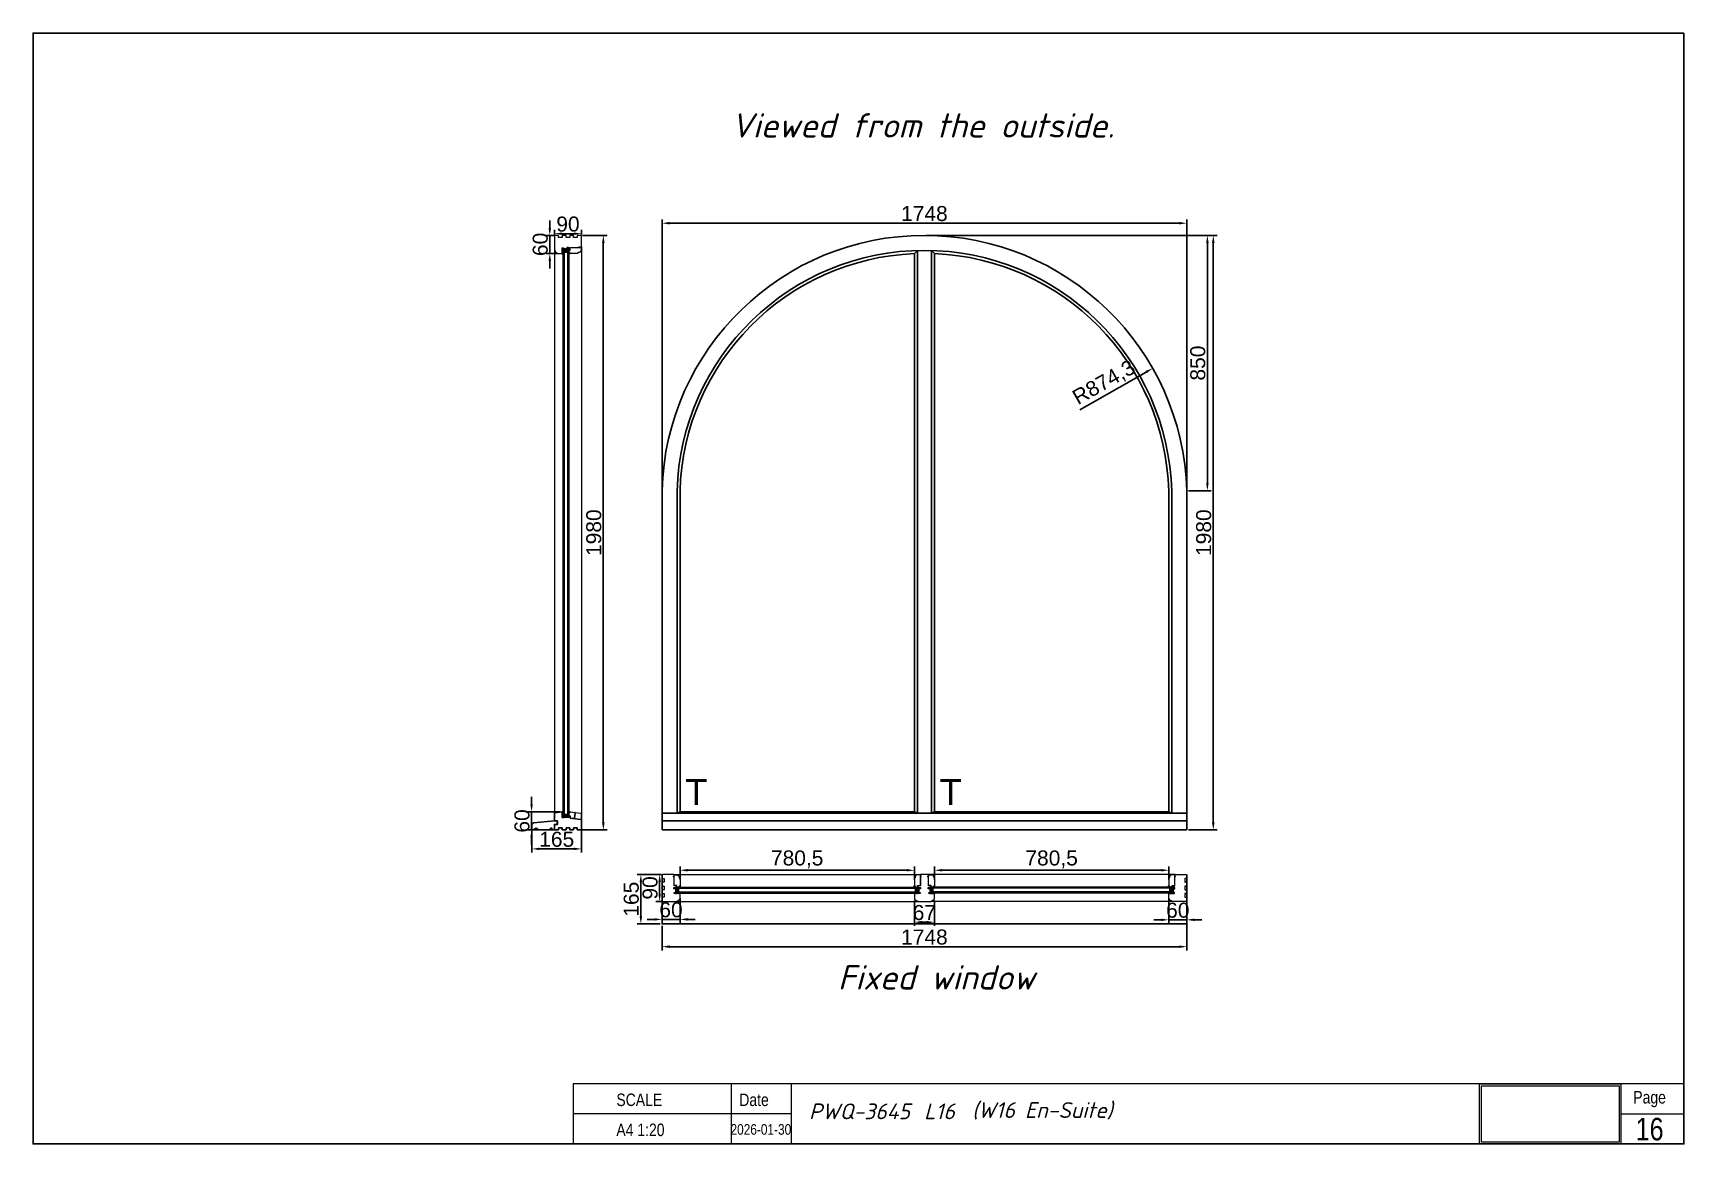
# Model space of a CAD drawing. Header units: millimetres. Extents: x 0 to 182016, y 11 to 3710.
# Drawn here: x 91733 to 97232, y 11 to 3710 of the extents above; entities that cross this region are included whole.
import ezdxf

# ---------------------------------------------------------------- set-up
doc = ezdxf.new("R2010")
doc.units = ezdxf.units.MM
doc.linetypes.add('ACAD_ISO03W100', pattern=[30, 12, -18])
doc.layers.add('Matmenys', color=10, linetype='Continuous', lineweight=20)
doc.layers.add('Stakta', color=7, linetype='Continuous', lineweight=25)
doc.layers.add('Stiklo paketas', color=7, linetype='Continuous')
doc.styles.add('ROMANS', font='stylu.ttf', dxfattribs={"oblique": 15})
doc.styles.get("Standard").update_dxf_attribs({"font": 'arial.ttf'})
doc.dimstyles.new('ISO-25', dxfattribs={"dimtxt": 2.5, "dimasz": 2.5, "dimexe": 1.25, "dimexo": 0.625, "dimtad": 1, "dimtxsty": 'Standard', "dimcen": 2.5, "dimadec": 0, "dimazin": 0, "dimtfac": 1, "dimtmove": 0, "dimatfit": 3, "dimfxl": 1, "dimarcsym": 0})
doc.dimstyles.new('Padidinti matmenys', dxfattribs={"dimscale": 10, "dimtxt": 5, "dimasz": 2.5, "dimexe": 1.25, "dimexo": 0.625, "dimtad": 1, "dimdec": 1, "dimtxsty": 'Standard', "dimcen": 2.5, "dimadec": 0, "dimazin": 0, "dimtfac": 1, "dimtdec": 1, "dimtmove": 0, "dimatfit": 3, "dimfxl": 1, "dimarcsym": 0})
picture_1 = doc.add_image_def('image1.jpeg', size_in_pixel=(1233, 506))
pattern_1 = [(135, (95411.8308, 395.8309), (-1.122532, -1.122532), []), (225, (95411.8308, 395.8309), (1.122532, -1.122532), [])]
pattern_2 = [(90, (76953.9064, -12505.5774), (1.374815, -4e-16), [0.79375, -1.5875]), (330, (76953.9064, -12505.5774), (-0.6874075, -1.190624716), [0.79375, -1.5875]), (30, (76953.9064, -12504.7836), (0.6874075, -1.190624716), [0.79375, -1.5875])]
pattern_3 = [(45, (76953.90636, -12505.5774), (0.5, -0.5), [])]

msp = doc.modelspace()

# ---------------------------------------------------------------- texts
at = {"lineweight": 0, "width": 0.8}
for s, p in [('SCALE', (93675.9320851, 137.2134153)), ('Date', (94085.3234621, 137.2134153)), ('Page', (97063.238792, 145.6096254)), ('A4 1:20', (93675.9320851, 37.2009752))]:
    msp.add_text(s, height=41.62239482, dxfattribs=at).set_placement(p)
at = {"color": 1, "lineweight": 0, "width": 0.8}
msp.add_text('16', height=74.92031068, dxfattribs=at).set_placement((97070.9817842, 22.9923243))
at = {"lineweight": 0, "char_height": 80.838163663, "attachment_point": 1, "style": 'ROMANS'}
for s, insert in [('{\\fISOCPEUR|b0|i0|c186|p34;Viewed from the outside.}', (94057.3328296, 3443.1762634)), ('{\\fISOCPEUR|b0|i0|c186|p34;Fixed window}', (94413.702759, 606.0964005))]:
    msp.add_mtext(s, dxfattribs=dict(at, insert=insert))
at = {"color": 0, "lineweight": 0, "char_height": 52.538446824, "attachment_point": 1, "style": 'ROMANS'}
for s, insert, width in [('{\\fISOCPEUR|b0|i0|c186|p34;\\C256;L16 }', (94700.9880585, 145.8257351), 130.666239348), ('{\\fISOCPEUR|b0|i0|c186|p34;\\C256;(W16 En-Suite) }', (94860.6598578, 150.0321815), 1707.405476263)]:
    msp.add_mtext(s, dxfattribs=dict(at, insert=insert, width=width))
at = {"layer": 'Matmenys', "color": 0}
for p in [(93905.1374052, 1139.4264934), (94752.6364604, 1139.4264934)]:
    msp.add_text('T', height=86.4, dxfattribs=at).set_placement(p)

# ---------------------------------------------------------------- blocks, each defined once
blk = doc.blocks.new('Užsakymo nr')
at = {"color": 0, "lineweight": 0, "insert": (5198.7, 20217.8), "char_height": 52.538, "width": 1187.405, "attachment_point": 1, "style": 'ROMANS'}
blk.add_mtext('{\\fISOCPEUR|b0|i0|c0|p34;\\C256;PWQ-3645}', dxfattribs=at)
blk = doc.blocks.new('Date')
at = {"lineweight": 0, "width": 0.8}
blk.add_text('2026-01-30', height=35.38, dxfattribs=at).set_placement((4937.1, 20113.7))
blk = doc.blocks.new('*D1300')
at = {"color": 0, "lineweight": -2, "transparency": 16777216}
for p, q in [((93454.1, 3061.6), (93454.1, 3086.6)), ((93471.8, 3036.6), (93441.6, 3036.6)), ((93454.1, 3036.6), (93454.1, 2976.6)), ((93480.3, 2976.6), (93441.6, 2976.6)), ((93454.1, 2951.6), (93454.1, 2926.6))]:
    blk.add_line(p, q, dxfattribs=at)
at = {"color": 0, "transparency": 16777216}
for points in [[(93450, 3061.6), (93458.3, 3061.6), (93454.1, 3036.6)], [(93450, 2951.6), (93458.3, 2951.6), (93454.1, 2976.6)]]:
    blk.add_solid(points, dxfattribs=at)
at = {"layer": 'Defpoints', "color": 0, "transparency": 16777216}
for p in [(93478.1, 3036.6), (93454.1, 2976.6), (93486.6, 2976.6)]:
    blk.add_point(p, dxfattribs=at)
at = {"color": 0, "lineweight": 5, "transparency": 16777216, "insert": (93422.4, 3006.6), "char_height": 50, "attachment_point": 5, "rotation": 90}
blk.add_mtext('60', dxfattribs=at)
blk = doc.blocks.new('*D1301')
at = {"color": 0, "lineweight": -2, "transparency": 16777216}
for p, q in [((93393.4, 1141.6), (93393.4, 1166.6)), ((93488.2, 1116.6), (93380.9, 1116.6)), ((93393.4, 1116.6), (93393.4, 1056.6)), ((93466.3, 1056.6), (93380.9, 1056.6)), ((93393.4, 1031.6), (93393.4, 1006.6))]:
    blk.add_line(p, q, dxfattribs=at)
at = {"color": 0, "transparency": 16777216}
for points in [[(93389.3, 1141.6), (93397.6, 1141.6), (93393.4, 1116.6)], [(93389.3, 1031.6), (93397.6, 1031.6), (93393.4, 1056.6)]]:
    blk.add_solid(points, dxfattribs=at)
at = {"layer": 'Defpoints', "color": 0, "transparency": 16777216}
for p in [(93494.5, 1116.6), (93393.4, 1056.6), (93472.6, 1056.6)]:
    blk.add_point(p, dxfattribs=at)
at = {"color": 0, "lineweight": 5, "transparency": 16777216, "insert": (93361.7, 1086.6), "char_height": 50, "attachment_point": 5, "rotation": 90}
blk.add_mtext('60', dxfattribs=at)
blk = doc.blocks.new('*D1965')
at = {"color": 0, "lineweight": -2, "transparency": 16777216}
for p, q in [((93538.2, 1112), (93536.4, 1097.1)), ((93539, 1114.4), (93537.3, 1114.6)), ((93536.5, 1094.5), (93534.8, 1094.7))]:
    blk.add_line(p, q, dxfattribs=at)
at = {"color": 0, "transparency": 16777216}
for points in [[(93537.8, 1112), (93538.6, 1111.9), (93538.5, 1114.4)], [(93536, 1097.1), (93536.8, 1097), (93536.1, 1094.6)]]:
    blk.add_solid(points, dxfattribs=at)
at = {"layer": 'Defpoints', "color": 0, "transparency": 16777216}
for p in [(93539.6, 1114.3), (93536.1, 1094.6), (93537.1, 1094.5)]:
    blk.add_point(p, dxfattribs=at)
at = {"color": 0, "transparency": 16777216, "insert": (93535.4, 1104.7), "char_height": 2.5, "attachment_point": 5, "rotation": 83}
blk.add_mtext('20', dxfattribs=at)
blk = doc.blocks.new('*D1302')
at = {"color": 0, "lineweight": -2, "transparency": 16777216}
for p, q in [((93887.9, 829.3), (93887.9, 746.3)), ((93827.9, 820.8), (93827.9, 746.3)), ((93802.9, 758.8), (93777.9, 758.8)), ((93827.9, 758.8), (93887.9, 758.8)), ((93912.9, 758.8), (93937.9, 758.8))]:
    blk.add_line(p, q, dxfattribs=at)
at = {"color": 0, "transparency": 16777216}
for points in [[(93802.9, 762.9), (93802.9, 754.6), (93827.9, 758.8)], [(93912.9, 762.9), (93912.9, 754.6), (93887.9, 758.8)]]:
    blk.add_solid(points, dxfattribs=at)
at = {"layer": 'Defpoints', "color": 0, "transparency": 16777216}
for p in [(93827.9, 827.1), (93887.9, 835.6), (93887.9, 758.8)]:
    blk.add_point(p, dxfattribs=at)
at = {"color": 0, "lineweight": 5, "transparency": 16777216, "insert": (93857.9, 790.5), "char_height": 50, "attachment_point": 5}
blk.add_mtext('60', dxfattribs=at)
blk = doc.blocks.new('*D1303')
at = {"color": 0, "lineweight": -2, "transparency": 16777216}
for p, q in [((94668.4, 821.3), (94668.4, 737)), ((94735.4, 821.3), (94735.4, 737)), ((94693.4, 749.5), (94710.4, 749.5))]:
    blk.add_line(p, q, dxfattribs=at)
at = {"color": 0, "transparency": 16777216}
for points in [[(94693.4, 753.7), (94693.4, 745.3), (94668.4, 749.5)], [(94710.4, 753.7), (94710.4, 745.3), (94735.4, 749.5)]]:
    blk.add_solid(points, dxfattribs=at)
at = {"layer": 'Defpoints', "color": 0, "transparency": 16777216}
for p in [(94668.4, 827.6), (94735.4, 827.6), (94735.4, 749.5)]:
    blk.add_point(p, dxfattribs=at)
at = {"color": 0, "lineweight": 5, "transparency": 16777216, "insert": (94701.9, 781.3), "char_height": 50, "attachment_point": 5}
blk.add_mtext('67', dxfattribs=at)
blk = doc.blocks.new('*D1304')
at = {"color": 0, "lineweight": -2, "transparency": 16777216}
for p, q in [((95515.9, 829.3), (95515.9, 744.8)), ((95575.9, 820.8), (95575.9, 744.8)), ((95490.9, 757.3), (95465.9, 757.3)), ((95575.9, 757.3), (95515.9, 757.3)), ((95600.9, 757.3), (95625.9, 757.3))]:
    blk.add_line(p, q, dxfattribs=at)
at = {"color": 0, "transparency": 16777216}
for points in [[(95490.9, 761.5), (95490.9, 753.2), (95515.9, 757.3)], [(95600.9, 761.5), (95600.9, 753.2), (95575.9, 757.3)]]:
    blk.add_solid(points, dxfattribs=at)
at = {"layer": 'Defpoints', "color": 0, "transparency": 16777216}
for p in [(95515.9, 835.6), (95575.9, 827.1), (95515.9, 757.3)]:
    blk.add_point(p, dxfattribs=at)
at = {"color": 0, "lineweight": 5, "transparency": 16777216, "insert": (95545.9, 789.1), "char_height": 50, "attachment_point": 5}
blk.add_mtext('60', dxfattribs=at)
blk = doc.blocks.new('*D1306')
at = {"color": 0, "lineweight": -2, "ltscale": 0.1, "transparency": 16777216}
for p, q in [((93562.8, 3036.6), (93644.9, 3036.6)), ((93632.4, 1081.6), (93632.4, 3011.6)), ((93562.8, 1056.6), (93644.9, 1056.6))]:
    blk.add_line(p, q, dxfattribs=at)
at = {"color": 0, "ltscale": 0.1, "transparency": 16777216}
for points in [[(93628.3, 3011.6), (93636.6, 3011.6), (93632.4, 3036.6)], [(93628.3, 1081.6), (93636.6, 1081.6), (93632.4, 1056.6)]]:
    blk.add_solid(points, dxfattribs=at)
at = {"layer": 'Defpoints', "color": 0, "ltscale": 0.1, "transparency": 16777216}
for p in [(93556.6, 3036.6), (93632.4, 3036.6), (93556.6, 1056.6)]:
    blk.add_point(p, dxfattribs=at)
at = {"color": 0, "ltscale": 0.1, "transparency": 16777216, "insert": (93600.7, 2046.6), "char_height": 50, "attachment_point": 5, "rotation": 90}
blk.add_mtext('1980', dxfattribs=at)
blk = doc.blocks.new('*D1968')
at = {"color": 0, "lineweight": -2, "ltscale": 0.1, "transparency": 16777216}
for p, q in [((93469.6, 3039.8), (93469.6, 3054.7)), ((93494.6, 3042.2), (93534.6, 3042.2)), ((93559.6, 3039.8), (93559.6, 3054.7))]:
    blk.add_line(p, q, dxfattribs=at)
at = {"color": 0, "ltscale": 0.1, "transparency": 16777216}
for points in [[(93494.6, 3046.4), (93494.6, 3038.1), (93469.6, 3042.2)], [(93534.6, 3046.4), (93534.6, 3038.1), (93559.6, 3042.2)]]:
    blk.add_solid(points, dxfattribs=at)
at = {"layer": 'Defpoints', "color": 0, "ltscale": 0.1, "transparency": 16777216}
for p in [(93469.6, 3033.6), (93559.6, 3042.2), (93559.6, 3033.6)]:
    blk.add_point(p, dxfattribs=at)
at = {"color": 0, "ltscale": 0.1, "transparency": 16777216, "insert": (93514.6, 3074), "char_height": 50, "attachment_point": 5}
blk.add_mtext('90', dxfattribs=at)
blk = doc.blocks.new('*D1307')
at = {"color": 0, "lineweight": -2, "ltscale": 0.1, "transparency": 16777216}
for p, q in [((95575.9, 817), (95575.9, 655.4)), ((93827.9, 737.3), (93827.9, 655.4)), ((93852.9, 667.9), (95550.9, 667.9))]:
    blk.add_line(p, q, dxfattribs=at)
at = {"color": 0, "ltscale": 0.1, "transparency": 16777216}
for points in [[(93852.9, 672.1), (93852.9, 663.8), (93827.9, 667.9)], [(95550.9, 672.1), (95550.9, 663.8), (95575.9, 667.9)]]:
    blk.add_solid(points, dxfattribs=at)
at = {"layer": 'Defpoints', "color": 0, "ltscale": 0.1, "transparency": 16777216}
for p in [(95575.9, 823.3), (93827.9, 743.5), (95575.9, 667.9)]:
    blk.add_point(p, dxfattribs=at)
at = {"color": 0, "ltscale": 0.1, "transparency": 16777216, "insert": (94701.9, 699.7), "char_height": 50, "attachment_point": 5}
blk.add_mtext('1748', dxfattribs=at)
blk = doc.blocks.new('*D1969')
at = {"color": 0, "lineweight": -2, "ltscale": 0.1, "transparency": 16777216}
for p, q in [((94735.4, 890), (94735.4, 934.9)), ((95515.9, 890), (95515.9, 934.9)), ((94760.4, 922.4), (95490.9, 922.4))]:
    blk.add_line(p, q, dxfattribs=at)
at = {"color": 0, "ltscale": 0.1, "transparency": 16777216}
for points in [[(94760.4, 926.6), (94760.4, 918.3), (94735.4, 922.4)], [(95490.9, 926.6), (95490.9, 918.3), (95515.9, 922.4)]]:
    blk.add_solid(points, dxfattribs=at)
at = {"layer": 'Defpoints', "color": 0, "ltscale": 0.1, "transparency": 16777216}
for p in [(94735.4, 883.8), (95515.9, 922.4), (95515.9, 883.8)]:
    blk.add_point(p, dxfattribs=at)
at = {"color": 0, "ltscale": 0.1, "transparency": 16777216, "insert": (95125.6, 958.7), "char_height": 50, "attachment_point": 5}
blk.add_mtext('780,5', dxfattribs=at)
blk = doc.blocks.new('*D1970')
at = {"color": 0, "lineweight": -2, "ltscale": 0.1, "transparency": 16777216}
for p, q in [((93887.9, 890), (93887.9, 934.9)), ((94668.4, 890), (94668.4, 934.9)), ((93912.9, 922.4), (94643.4, 922.4))]:
    blk.add_line(p, q, dxfattribs=at)
at = {"color": 0, "ltscale": 0.1, "transparency": 16777216}
for points in [[(93912.9, 926.6), (93912.9, 918.3), (93887.9, 922.4)], [(94643.4, 926.6), (94643.4, 918.3), (94668.4, 922.4)]]:
    blk.add_solid(points, dxfattribs=at)
at = {"layer": 'Defpoints', "color": 0, "ltscale": 0.1, "transparency": 16777216}
for p in [(93887.9, 883.8), (94668.4, 922.4), (94668.4, 883.8)]:
    blk.add_point(p, dxfattribs=at)
at = {"color": 0, "ltscale": 0.1, "transparency": 16777216, "insert": (94278.1, 958.7), "char_height": 50, "attachment_point": 5}
blk.add_mtext('780,5', dxfattribs=at)
blk = doc.blocks.new('*D1308')
at = {"color": 0, "lineweight": -2, "ltscale": 0.1, "transparency": 16777216}
for p, q in [((93394.6, 1061.4), (93394.6, 981)), ((93559.6, 1061.4), (93559.6, 981)), ((93419.6, 993.5), (93534.6, 993.5))]:
    blk.add_line(p, q, dxfattribs=at)
at = {"color": 0, "ltscale": 0.1, "transparency": 16777216}
for points in [[(93419.6, 997.7), (93419.6, 989.4), (93394.6, 993.5)], [(93534.6, 997.7), (93534.6, 989.4), (93559.6, 993.5)]]:
    blk.add_solid(points, dxfattribs=at)
at = {"layer": 'Defpoints', "color": 0, "ltscale": 0.1, "transparency": 16777216}
for p in [(93394.6, 1067.6), (93559.6, 1067.6), (93559.6, 993.5)]:
    blk.add_point(p, dxfattribs=at)
at = {"color": 0, "ltscale": 0.1, "transparency": 16777216, "insert": (93477.1, 1025.3), "char_height": 50, "attachment_point": 5}
blk.add_mtext('165', dxfattribs=at)
blk = doc.blocks.new('*D1971')
at = {"color": 0, "lineweight": -2, "ltscale": 0.1, "transparency": 16777216}
for p, q in [((94708.1, 3036.6), (95657, 3036.6)), ((95644.5, 3011.6), (95644.5, 2211.2)), ((95582.1, 2186.2), (95657, 2186.2))]:
    blk.add_line(p, q, dxfattribs=at)
at = {"color": 0, "ltscale": 0.1, "transparency": 16777216}
for points in [[(95640.3, 3011.6), (95648.7, 3011.6), (95644.5, 3036.6)], [(95640.3, 2211.2), (95648.7, 2211.2), (95644.5, 2186.2)]]:
    blk.add_solid(points, dxfattribs=at)
at = {"layer": 'Defpoints', "color": 0, "ltscale": 0.1, "transparency": 16777216}
for p in [(94701.9, 3036.6), (95575.9, 2186.2), (95644.5, 2186.2)]:
    blk.add_point(p, dxfattribs=at)
at = {"color": 0, "ltscale": 0.1, "transparency": 16777216, "insert": (95612.7, 2611.4), "char_height": 50, "attachment_point": 5, "rotation": 90}
blk.add_mtext('850', dxfattribs=at)
blk = doc.blocks.new('*D1972')
at = {"color": 0, "lineweight": -2, "ltscale": 0.1, "transparency": 16777216}
for p, q in [((93827.9, 2192.4), (93827.9, 3089.6)), ((95575.9, 2192.4), (95575.9, 3089.6)), ((93852.9, 3077.1), (95550.9, 3077.1))]:
    blk.add_line(p, q, dxfattribs=at)
at = {"color": 0, "ltscale": 0.1, "transparency": 16777216}
for points in [[(93852.9, 3081.3), (93852.9, 3072.9), (93827.9, 3077.1)], [(95550.9, 3081.3), (95550.9, 3072.9), (95575.9, 3077.1)]]:
    blk.add_solid(points, dxfattribs=at)
at = {"layer": 'Defpoints', "color": 0, "ltscale": 0.1, "transparency": 16777216}
for p in [(95575.9, 3077.1), (93827.9, 2186.2), (95575.9, 2186.2)]:
    blk.add_point(p, dxfattribs=at)
at = {"color": 0, "ltscale": 0.1, "transparency": 16777216, "insert": (94701.9, 3108.9), "char_height": 50, "attachment_point": 5}
blk.add_mtext('1748', dxfattribs=at)
blk = doc.blocks.new('*D1973')
at = {"color": 0, "lineweight": -2, "ltscale": 0.1, "transparency": 16777216}
for p, q in [((94708.1, 3036.6), (95676.7, 3036.6)), ((95664.2, 1081.6), (95664.2, 3011.6)), ((95582.1, 1056.6), (95676.7, 1056.6))]:
    blk.add_line(p, q, dxfattribs=at)
at = {"color": 0, "ltscale": 0.1, "transparency": 16777216}
for points in [[(95660, 3011.6), (95668.4, 3011.6), (95664.2, 3036.6)], [(95660, 1081.6), (95668.4, 1081.6), (95664.2, 1056.6)]]:
    blk.add_solid(points, dxfattribs=at)
at = {"layer": 'Defpoints', "color": 0, "ltscale": 0.1, "transparency": 16777216}
for p in [(94701.9, 3036.6), (95664.2, 3036.6), (95575.9, 1056.6)]:
    blk.add_point(p, dxfattribs=at)
at = {"color": 0, "ltscale": 0.1, "transparency": 16777216, "insert": (95632.4, 2046.6), "char_height": 50, "attachment_point": 5, "rotation": 90}
blk.add_mtext('1980', dxfattribs=at)
blk = doc.blocks.new('*D1974')
at = {"color": 0, "lineweight": -2, "ltscale": 0.1, "transparency": 16777216}
blk.add_line((95219.5, 2456.1), (95440.5, 2581.5), dxfattribs=at)
at = {"color": 0, "ltscale": 0.1, "transparency": 16777216}
blk.add_solid([(95438.4, 2585.2), (95442.6, 2577.9), (95462.2, 2593.9)], dxfattribs=at)
at = {"layer": 'Defpoints', "color": 0, "ltscale": 0.1, "transparency": 16777216}
for p in [(95462.2, 2593.9), (94701.9, 2162.2)]:
    blk.add_point(p, dxfattribs=at)
at = {"color": 0, "ltscale": 0.1, "transparency": 16777216, "insert": (95301.2, 2544.2), "char_height": 50, "attachment_point": 5, "rotation": 29.5825}
blk.add_mtext('R874,3', dxfattribs=at)
blk = doc.blocks.new('*D1976')
at = {"color": 0, "lineweight": -2, "ltscale": 0.1, "transparency": 16777216}
for p, q in [((93824.6, 908.5), (93807.5, 908.5)), ((93820, 843.5), (93820, 883.5)), ((93824.6, 818.5), (93807.5, 818.5))]:
    blk.add_line(p, q, dxfattribs=at)
at = {"color": 0, "ltscale": 0.1, "transparency": 16777216}
for points in [[(93815.9, 883.5), (93824.2, 883.5), (93820, 908.5)], [(93815.9, 843.5), (93824.2, 843.5), (93820, 818.5)]]:
    blk.add_solid(points, dxfattribs=at)
at = {"layer": 'Defpoints', "color": 0, "ltscale": 0.1, "transparency": 16777216}
for p in [(93820, 908.5), (93830.9, 908.5), (93830.9, 818.5)]:
    blk.add_point(p, dxfattribs=at)
at = {"color": 0, "ltscale": 0.1, "transparency": 16777216, "insert": (93788.3, 863.5), "char_height": 50, "attachment_point": 5, "rotation": 90}
blk.add_mtext('90', dxfattribs=at)
blk = doc.blocks.new('*D1309')
at = {"color": 0, "lineweight": -2, "ltscale": 0.1, "transparency": 16777216}
for p, q in [((93824.6, 908.5), (93745, 908.5)), ((93757.5, 883.5), (93757.5, 768.5)), ((93821.6, 743.5), (93745, 743.5))]:
    blk.add_line(p, q, dxfattribs=at)
at = {"color": 0, "ltscale": 0.1, "transparency": 16777216}
for points in [[(93753.3, 883.5), (93761.6, 883.5), (93757.5, 908.5)], [(93753.3, 768.5), (93761.6, 768.5), (93757.5, 743.5)]]:
    blk.add_solid(points, dxfattribs=at)
at = {"layer": 'Defpoints', "color": 0, "ltscale": 0.1, "transparency": 16777216}
for p in [(93830.9, 908.5), (93757.5, 743.5), (93827.9, 743.5)]:
    blk.add_point(p, dxfattribs=at)
at = {"color": 0, "ltscale": 0.1, "transparency": 16777216, "insert": (93725.7, 826), "char_height": 50, "attachment_point": 5, "rotation": 90}
blk.add_mtext('165', dxfattribs=at)

# ---------------------------------------------------------------- dimensions: what is measured, and where the dimension line sits
at = {"color": 1, "ltscale": 0.1}
for base, p1, p2, picture, middle in [((95575.8802994, 3077.0900033), (93827.8821887, 2186.1935196), (95575.8802994, 2186.1935196), '*D1972', (94701.8812441, 3108.8686527)), ((93559.5658234, 3042.2492113), (93469.5658234, 3033.572956), (93559.5658234, 3033.572956), '*D1968', (93514.5658234, 3074.0278607)), ((93559.5658234, 993.5396569), (93394.5658168, 1067.6367501), (93559.5658234, 1067.6367501), '*D1308', (93477.0658201, 1025.3183063))]:
    dim = msp.add_linear_dim(base=base, p1=p1, p2=p2, dimstyle='Padidinti matmenys', dxfattribs=at)
    dim.commit()
    dim.dimension.update_dxf_attribs({"geometry": picture, "text_midpoint": middle})
at = {"color": 1, "lineweight": 5}
for base, p1, p2, angle, picture, middle in [((93454.1412098, 2976.5729556), (93478.0745883, 3036.5729556), (93486.5745883, 2976.5729556), 90, '*D1300', (93454.1412098, 3006.5729556)), ((93393.4480248, 1056.572956), (93494.4697897, 1116.5729563), (93472.5658234, 1056.572956), 90, '*D1301', (93393.4480248, 1086.5729562)), ((93887.8821891, 758.7547967), (93827.8821891, 827.0545069), (93887.8821891, 835.5545069), 180, '*D1302', (93857.8821891, 758.7547967)), ((94735.3812443, 749.5074816), (94668.3812443, 827.5545069), (94735.3812443, 827.5545069), 180, '*D1303', (94701.8812443, 749.5074816))]:
    dim = msp.add_linear_dim(base=base, p1=p1, p2=p2, angle=angle, dimstyle='Padidinti matmenys', dxfattribs=at)
    dim.commit()
    dim.dimension.update_dxf_attribs({"geometry": picture, "text_midpoint": middle, "dimtype": 160})
at = {"color": 1, "ltscale": 0.1}
for base, p1, p2, picture, middle in [((93632.430613, 3036.572956), (93556.5658234, 1056.572956), (93556.5658234, 3036.572956), '*D1306', (93600.6519636, 2046.572956)), ((95664.2132933, 3036.572956), (95575.8802994, 1056.572956), (94701.8812441, 3036.572956), '*D1973', (95632.434644, 2046.572956)), ((93757.4816664, 743.545742), (93830.8821887, 908.545742), (93827.8821891, 743.545742), '*D1309', (93725.703017, 826.045742)), ((93820.0366087, 908.545742), (93830.8821887, 818.545742), (93830.8821887, 908.545742), '*D1976', (93788.2579593, 863.545742))]:
    dim = msp.add_linear_dim(base=base, p1=p1, p2=p2, angle=90, dimstyle='Padidinti matmenys', dxfattribs=at)
    dim.commit()
    dim.dimension.update_dxf_attribs({"geometry": picture, "text_midpoint": middle})
dim = msp.add_linear_dim(base=(95644.5016971, 2186.1935196), p1=(94701.8812441, 3036.572956), p2=(95575.8802994, 2186.1935196), angle=90, dimstyle='Padidinti matmenys', override={"dimdec": 0}, dxfattribs=at)
dim.commit()
dim.dimension.update_dxf_attribs({"geometry": '*D1971', "text_midpoint": (95612.7230477, 2611.3832378)})
dim = msp.add_radius_dim(center=(94701.8812441, 2162.2458786), mpoint=(95462.2361608, 2593.8802596), dimstyle='Padidinti matmenys', dxfattribs=at)
dim.commit()
dim.dimension.update_dxf_attribs({"geometry": '*D1974', "text_midpoint": (95319.1464949, 2512.6518517), "dimtype": 164})
at = {"color": 5}
dim = msp.add_aligned_dim(p1=(93539.5836629, 1114.3121095), p2=(93537.1461225, 1094.4599361), distance=-1.0845118, dimstyle='ISO-25', dxfattribs=at)
dim.commit()
dim.dimension.update_dxf_attribs({"geometry": '*D1965', "text_midpoint": (93535.4012052, 1104.7499179)})
at = {"color": 1, "ltscale": 0.1}
for base, p1, p2, picture, middle in [((94668.3812442, 922.4417481), (93887.8836811, 883.7660722), (94668.3812442, 883.7660722), '*D1970', (94278.1324627, 958.7394971)), ((95515.8788074, 922.4417481), (94735.3812443, 883.7660722), (95515.8788074, 883.7660722), '*D1969', (95125.6300258, 958.7394971)), ((95575.8802998, 667.934333), (93827.8821891, 743.545742), (95575.8802998, 823.2642901), '*D1307', (94701.8812444, 699.7129824))]:
    dim = msp.add_linear_dim(base=base, p1=p1, p2=p2, dimstyle='Padidinti matmenys', override={"dimdec": 2}, dxfattribs=at)
    dim.commit()
    dim.dimension.update_dxf_attribs({"geometry": picture, "text_midpoint": middle})
at = {"color": 1, "lineweight": 5}
dim = msp.add_linear_dim(base=(95515.8802994, 757.3330916), p1=(95575.8802994, 827.0545069), p2=(95515.8802994, 835.5545069), dimstyle='Padidinti matmenys', dxfattribs=at)
dim.commit()
dim.dimension.update_dxf_attribs({"geometry": '*D1304', "text_midpoint": (95545.8802994, 757.3330916), "dimtype": 160})

# ---------------------------------------------------------------- hatches: boundary and pattern name
at = {"lineweight": 5}
h = msp.add_hatch(dxfattribs=at)
h.set_pattern_fill('ANSI37', color=256, scale=0.5, angle=180, style=0)
h.set_pattern_definition([(225, (93963.2921, 2921.1752), (1.122532, -1.122532), []), (315, (93963.2921, 2921.1752), (1.122532, 1.122532), [])])
h.paths.add_polyline_path([(93497.5455674, 2979.5729556), (93497.5455674, 2988.5729556), (93495.5455674, 2988.5729556), (93495.5455674, 2979.5729556)])
h = msp.add_hatch(dxfattribs=at)
h.set_pattern_fill('HEX', color=256, scale=0.25, angle=180, style=0)
h.set_pattern_definition([(180, (106864.7004, -15536.7492), (2e-16, 1.374815), [0.79375, -1.5875]), (60, (106864.7004, -15536.7492), (1.190624716, -0.6874075), [0.79375, -1.5875]), (120, (106863.9067, -15536.7492), (1.190624716, 0.6874075), [0.79375, -1.5875])])
h.paths.add_polyline_path([(93501.5455674, 2988.5729556), (93501.5455674, 2983.5729556), (93503.5455674, 2985.5729556), (93511.5455674, 2985.5729556), (93513.5455674, 2983.5729556), (93513.5455674, 2988.5729556)])
h = msp.add_hatch(dxfattribs=at)
h.set_pattern_fill('JIS_WOOD', color=256, angle=180, style=0)
h.set_pattern_definition([(135, (106864.70044, -15536.7492), (0.5, 0.5), [])])
h.paths.add_polyline_path([(93511.5455674, 2985.5729556), (93503.5455674, 2985.5729556), (93501.5455674, 2983.5729556), (93501.5455674, 2980.5729556), (93513.5455674, 2980.5729556), (93513.5455674, 2983.5729556)])
h.paths.add_polyline_path([(93503.959781, 2984.5729556), (93511.1313538, 2984.5729556), (93512.5455674, 2983.1587421), (93512.5455674, 2981.5729556), (93502.5455674, 2981.5729556), (93502.5455674, 2983.1587421)], flags=16)
h = msp.add_hatch(dxfattribs=at)
h.set_pattern_fill('ANSI37', color=256, scale=0.5, angle=180, style=0)
h.set_pattern_definition([(225, (93963.2921, 1097.5723), (1.122532, -1.122532), []), (315, (93963.2921, 1097.5723), (1.122532, 1.122532), [])])
h.paths.add_polyline_path([(93497.5455674, 1110.5722592), (93497.5455674, 1101.5722592), (93495.5455674, 1101.5722592), (93495.5455674, 1110.5722592)])
h = msp.add_hatch(dxfattribs=at)
h.set_pattern_fill('JIS_WOOD', color=256, angle=180, style=0)
h.set_pattern_definition([(135, (106864.70044, -17360.35214), (0.5, 0.5), [])])
h.paths.add_polyline_path([(93511.5455674, 1104.5722592), (93503.5455674, 1104.5722592), (93501.5455674, 1106.5722592), (93501.5455674, 1109.5722592), (93513.5455674, 1109.5722592), (93513.5455674, 1106.5722592)])
h.paths.add_polyline_path([(93503.959781, 1105.5722592), (93511.1313538, 1105.5722592), (93512.5455674, 1106.9864727), (93512.5455674, 1108.5722592), (93502.5455674, 1108.5722592), (93502.5455674, 1106.9864727)], flags=16)
h = msp.add_hatch(dxfattribs=at)
h.set_pattern_fill('HEX', color=256, scale=0.25, angle=180, style=0)
h.set_pattern_definition([(180, (106864.7004, -17360.3521), (2e-16, 1.374815), [0.79375, -1.5875]), (60, (106864.7004, -17360.3521), (1.190624716, -0.6874075), [0.79375, -1.5875]), (120, (106863.9067, -17360.3521), (1.190624716, 0.6874075), [0.79375, -1.5875])])
h.paths.add_polyline_path([(93501.5455674, 1101.5722592), (93501.5455674, 1106.5722592), (93503.5455674, 1104.5722592), (93511.5455674, 1104.5722592), (93513.5455674, 1106.5722592), (93513.5455674, 1101.5722592)])
h = msp.add_hatch(dxfattribs=at)
h.set_pattern_fill('HEX', color=256, scale=0.25, angle=90, style=0)
h.set_pattern_definition([(90, (76566.3814, -12505.5774), (1.374815, -4e-16), [0.79375, -1.5875]), (330, (76566.3814, -12505.5774), (-0.6874075, -1.190624716), [0.79375, -1.5875]), (30, (76566.3814, -12504.7836), (0.6874075, -1.190624716), [0.79375, -1.5875])])
h.paths.add_polyline_path([(93875.8821891, 850.525486), (93880.8821891, 850.525486), (93878.8821891, 852.525486), (93878.8821891, 860.525486), (93880.8821891, 862.525486), (93875.8821891, 862.525486)])
h = msp.add_hatch(dxfattribs=at)
h.set_pattern_fill('ANSI37', color=256, scale=0.5, angle=90, style=0)
h.set_pattern_definition([(135, (95024.3058, 395.8309), (-1.122532, -1.122532), []), (225, (95024.3058, 395.8309), (1.122532, -1.122532), [])])
h.paths.add_polyline_path([(93884.8821891, 846.525486), (93875.8821891, 846.525486), (93875.8821891, 844.525486), (93884.8821891, 844.525486)])
h = msp.add_hatch(dxfattribs=at)
h.set_pattern_fill('JIS_WOOD', color=256, angle=90, style=0)
h.set_pattern_definition([(45, (76566.38136, -12505.5774), (0.5, -0.5), [])])
h.paths.add_polyline_path([(93878.8821891, 860.525486), (93878.8821891, 852.525486), (93880.8821891, 850.525486), (93883.8821891, 850.525486), (93883.8821891, 862.525486), (93880.8821891, 862.525486)])
h.paths.add_polyline_path([(93879.8821891, 852.9396996), (93879.8821891, 860.1112725), (93881.2964027, 861.525486), (93882.8821891, 861.525486), (93882.8821891, 851.525486), (93881.2964027, 851.525486)], flags=16)
h = msp.add_hatch(dxfattribs=at)
h.set_pattern_fill('ANSI37', color=256, scale=0.5, angle=90, style=0)
h.set_pattern_definition(pattern_1)
h.paths.add_polyline_path([(94671.3827363, 846.525486), (94680.3827363, 846.525486), (94680.3827363, 844.525486), (94671.3827363, 844.525486)])
h = msp.add_hatch(dxfattribs=at)
h.set_pattern_fill('JIS_WOOD', color=256, angle=90, style=0)
h.set_pattern_definition(pattern_3)
h.paths.add_polyline_path([(94677.3827363, 860.525486), (94677.3827363, 852.525486), (94675.3827363, 850.525486), (94672.3827363, 850.525486), (94672.3827363, 862.525486), (94675.3827363, 862.525486)])
h.paths.add_polyline_path([(94676.3827363, 852.9396996), (94676.3827363, 860.1112725), (94674.9685227, 861.525486), (94673.3827363, 861.525486), (94673.3827363, 851.525486), (94674.9685227, 851.525486)], flags=16)
h = msp.add_hatch(dxfattribs=at)
h.set_pattern_fill('HEX', color=256, scale=0.25, angle=90, style=0)
h.set_pattern_definition(pattern_2)
h.paths.add_polyline_path([(94680.3827363, 850.525486), (94675.3827363, 850.525486), (94677.3827363, 852.525486), (94677.3827363, 860.525486), (94675.3827363, 862.525486), (94680.3827363, 862.525486)])
h = msp.add_hatch(dxfattribs=at)
h.set_pattern_fill('HEX', color=256, scale=0.25, angle=90, style=0)
h.set_pattern_definition(pattern_2)
h.paths.add_polyline_path([(94723.3797522, 850.525486), (94728.3797522, 850.525486), (94726.3797522, 852.525486), (94726.3797522, 860.525486), (94728.3797522, 862.525486), (94723.3797522, 862.525486)])
h = msp.add_hatch(dxfattribs=at)
h.set_pattern_fill('ANSI37', color=256, scale=0.5, angle=90, style=0)
h.set_pattern_definition(pattern_1)
h.paths.add_polyline_path([(94732.3797522, 846.525486), (94723.3797522, 846.525486), (94723.3797522, 844.525486), (94732.3797522, 844.525486)])
h = msp.add_hatch(dxfattribs=at)
h.set_pattern_fill('JIS_WOOD', color=256, angle=90, style=0)
h.set_pattern_definition(pattern_3)
h.paths.add_polyline_path([(94726.3797522, 860.525486), (94726.3797522, 852.525486), (94728.3797522, 850.525486), (94731.3797522, 850.525486), (94731.3797522, 862.525486), (94728.3797522, 862.525486)])
h.paths.add_polyline_path([(94727.3797522, 852.9396996), (94727.3797522, 860.1112725), (94728.7939658, 861.525486), (94730.3797522, 861.525486), (94730.3797522, 851.525486), (94728.7939658, 851.525486)], flags=16)
h = msp.add_hatch(dxfattribs=at)
h.set_pattern_fill('ANSI37', color=256, scale=0.5, angle=90, style=0)
h.set_pattern_definition([(135, (95799.3558, 395.8309), (-1.122532, -1.122532), []), (225, (95799.3558, 395.8309), (1.122532, -1.122532), [])])
h.paths.add_polyline_path([(95518.8802994, 846.525486), (95527.8802994, 846.525486), (95527.8802994, 844.525486), (95518.8802994, 844.525486)])
h = msp.add_hatch(dxfattribs=at)
h.set_pattern_fill('JIS_WOOD', color=256, angle=90, style=0)
h.set_pattern_definition([(45, (77341.43136, -12505.5774), (0.5, -0.5), [])])
h.paths.add_polyline_path([(95524.8802994, 860.525486), (95524.8802994, 852.525486), (95522.8802994, 850.525486), (95519.8802994, 850.525486), (95519.8802994, 862.525486), (95522.8802994, 862.525486)])
h.paths.add_polyline_path([(95523.8802994, 852.9396996), (95523.8802994, 860.1112725), (95522.4660859, 861.525486), (95520.8802994, 861.525486), (95520.8802994, 851.525486), (95522.4660859, 851.525486)], flags=16)
h = msp.add_hatch(dxfattribs=at)
h.set_pattern_fill('HEX', color=256, scale=0.25, angle=90, style=0)
h.set_pattern_definition([(90, (77341.4314, -12505.5774), (1.374815, -4e-16), [0.79375, -1.5875]), (330, (77341.4314, -12505.5774), (-0.6874075, -1.190624716), [0.79375, -1.5875]), (30, (77341.4314, -12504.7836), (0.6874075, -1.190624716), [0.79375, -1.5875])])
h.paths.add_polyline_path([(95527.8802994, 850.525486), (95522.8802994, 850.525486), (95524.8802994, 852.525486), (95524.8802994, 860.525486), (95522.8802994, 862.525486), (95527.8802994, 862.525486)])

# ---------------------------------------------------------------- linework, layer by layer
for p, q in [((93469.5658234, 2987.5729556), (93469.5658234, 1112.6379183)), ((93494.4687953, 2976.5744477), (93497.5883353, 2974.1966666)), ((93494.4697897, 2976.5729556), (93497.5883351, 2974.1959327)), ((93495.5455674, 2979.5729556), (93497.5455674, 2979.5729556)), ((93517.5455674, 2988.5729556), (93496.5455674, 2991.5729556)), ((93517.5455674, 2991.5729556), (93496.5455674, 2988.5729556)), ((93517.5465339, 2973.5581163), (93521.6262198, 2976.5714636)), ((93559.5658234, 2998.0729556), (93559.5658234, 1089.9376925)), ((93494.5455394, 1116.5729563), (93497.5875665, 1118.8916554)), ((93494.5465339, 1116.5744484), (93497.5875663, 1118.8923893)), ((93495.5455674, 1110.5722592), (93497.5455674, 1110.5722592)), ((93517.5455674, 1101.5722592), (93496.5455674, 1098.5722592)), ((93517.5455674, 1098.5722592), (93496.5455674, 1101.5722592)), ((93517.5465339, 1120.5909787), (93522.2924157, 1116.4330561)), ((93866.3821891, 908.545742), (94692.017303, 908.545742)), ((95537.3802994, 908.545742), (94711.7451856, 908.545742)), ((93875.8821891, 866.525486), (93872.8821891, 845.525486)), ((93872.8821891, 866.525486), (93875.8821891, 845.525486)), ((93884.8821891, 844.525486), (93884.8821891, 846.525486)), ((93887.8806971, 843.4487139), (93890.2584781, 846.5682539)), ((93887.8821891, 843.4497084), (93890.259212, 846.5682537)), ((93890.8970284, 866.5264525), (93887.8836811, 870.6061384)), ((94665.367897, 866.5264525), (94668.3812442, 870.6061384)), ((94668.3827363, 843.4497084), (94666.0057133, 846.5682537)), ((94668.3842283, 843.4487139), (94666.0064472, 846.5682539)), ((94671.3827363, 844.525486), (94671.3827363, 846.525486)), ((94680.3827363, 866.525486), (94683.3827363, 845.525486)), ((94683.3827363, 866.525486), (94680.3827363, 845.525486)), ((94723.3797522, 866.525486), (94720.3797522, 845.525486)), ((94720.3797522, 866.525486), (94723.3797522, 845.525486)), ((94732.3797522, 844.525486), (94732.3797522, 846.525486)), ((94735.3782602, 843.4487139), (94737.7560413, 846.5682539)), ((94735.3797522, 843.4497084), (94737.7567752, 846.5682537)), ((94738.3945916, 866.5264525), (94735.3812443, 870.6061384)), ((95512.8654601, 866.5264525), (95515.8788074, 870.6061384)), ((95515.8802994, 843.4497084), (95513.5032765, 846.5682537)), ((95515.8817915, 843.4487139), (95513.5040104, 846.5682539)), ((95518.8802994, 844.525486), (95518.8802994, 846.525486)), ((95527.8802994, 866.525486), (95530.8802994, 845.525486)), ((95530.8802994, 866.525486), (95527.8802994, 845.525486)), ((93876.8821891, 818.545742), (94679.3812289, 818.545742)), ((95526.8802994, 818.545742), (94724.3812596, 818.545742))]:
    msp.add_line(p, q, dxfattribs=at)
at = {"ltscale": 0.1}
for p, q in [((94668.3812443, 1116.5729563), (94668.3812443, 2975.883598)), ((94678.3812443, 1112.6379183), (94678.3812443, 2986.2379173)), ((94725.3812443, 1112.6379183), (94725.3812443, 2986.2283169)), ((94735.3812443, 1116.5729563), (94735.3812443, 2975.883598)), ((93827.8821887, 1056.572956), (93827.8821887, 2186.1935196)), ((93877.8821891, 1112.6379183), (93877.8821891, 2185.4985624)), ((93887.8821891, 1116.5729563), (93887.8821891, 2185.3570634)), ((95515.8802994, 1116.5729563), (95515.8802994, 2185.357051)), ((95525.8802994, 1112.6379183), (95525.8802994, 2185.4985499)), ((95575.8802994, 1056.572956), (95575.8802994, 2186.1935196)), ((93827.8821887, 1112.6379183), (95575.8802994, 1112.6379183)), ((93887.8821891, 1116.5729563), (94668.3812443, 1116.5729563)), ((94735.3812443, 1116.5729563), (95515.8802994, 1116.5729563)), ((93827.8821887, 1086.5729563), (95575.8802994, 1086.5729563)), ((93827.8821887, 1056.572956), (95575.8802994, 1056.572956))]:
    msp.add_line(p, q, dxfattribs=at)
at = {"lineweight": 0}
for p, q in [((97232.0508076, 210.9357406), (93531.5905232, 210.9357406)), ((93531.5905232, 210.9357406), (93531.5905232, 10.9108603)), ((94058.5321604, 210.9357406), (94058.5321604, 10.9108603)), ((94258.5570406, 210.9357406), (94258.5570406, 10.9108603)), ((94258.5570406, 110.9233004), (93531.5905232, 110.9233004)), ((97021.7098272, 110.9233004), (97232.0508076, 110.9233004))]:
    msp.add_line(p, q, dxfattribs=at)
msp.add_lwpolyline([(97232.0508076, 3710.4502728), (97232.0508076, 10.9108603), (91732.7354648, 10.9108603), (91732.7354648, 3710.4502728)], close=True)
at = {"lineweight": 5}
for points in [[(93517.5455674, 2991.5729556), (93496.5455674, 2991.5729556), (93496.5455674, 2988.5729556), (93517.5455674, 2988.5729556)], [(93511.5455674, 2985.5729556), (93503.5455674, 2985.5729556), (93501.5455674, 2983.5729556), (93501.5455674, 2980.5729556), (93513.5455674, 2980.5729556), (93513.5455674, 2983.5729556)], [(93511.1313538, 2984.5729556), (93503.959781, 2984.5729556), (93502.5455674, 2983.1587421), (93502.5455674, 2981.5729556), (93512.5455674, 2981.5729556), (93512.5455674, 2983.1587421)], [(93517.5455674, 1098.5722592), (93496.5455674, 1098.5722592), (93496.5455674, 1101.5722592), (93517.5455674, 1101.5722592)], [(93511.5455674, 1104.5722592), (93503.5455674, 1104.5722592), (93501.5455674, 1106.5722592), (93501.5455674, 1109.5722592), (93513.5455674, 1109.5722592), (93513.5455674, 1106.5722592)], [(93511.1313538, 1105.5722592), (93503.959781, 1105.5722592), (93502.5455674, 1106.9864727), (93502.5455674, 1108.5722592), (93512.5455674, 1108.5722592), (93512.5455674, 1106.9864727)], [(93872.8821891, 866.525486), (93872.8821891, 845.525486), (93875.8821891, 845.525486), (93875.8821891, 866.525486)], [(93878.8821891, 860.525486), (93878.8821891, 852.525486), (93880.8821891, 850.525486), (93883.8821891, 850.525486), (93883.8821891, 862.525486), (93880.8821891, 862.525486)], [(93879.8821891, 860.1112725), (93879.8821891, 852.9396996), (93881.2964027, 851.525486), (93882.8821891, 851.525486), (93882.8821891, 861.525486), (93881.2964027, 861.525486)], [(94677.3827363, 860.525486), (94677.3827363, 852.525486), (94675.3827363, 850.525486), (94672.3827363, 850.525486), (94672.3827363, 862.525486), (94675.3827363, 862.525486)], [(94676.3827363, 860.1112725), (94676.3827363, 852.9396996), (94674.9685227, 851.525486), (94673.3827363, 851.525486), (94673.3827363, 861.525486), (94674.9685227, 861.525486)], [(94683.3827363, 866.525486), (94683.3827363, 845.525486), (94680.3827363, 845.525486), (94680.3827363, 866.525486)], [(94720.3797522, 866.525486), (94720.3797522, 845.525486), (94723.3797522, 845.525486), (94723.3797522, 866.525486)], [(94726.3797522, 860.525486), (94726.3797522, 852.525486), (94728.3797522, 850.525486), (94731.3797522, 850.525486), (94731.3797522, 862.525486), (94728.3797522, 862.525486)], [(94727.3797522, 860.1112725), (94727.3797522, 852.9396996), (94728.7939658, 851.525486), (94730.3797522, 851.525486), (94730.3797522, 861.525486), (94728.7939658, 861.525486)], [(95524.8802994, 860.525486), (95524.8802994, 852.525486), (95522.8802994, 850.525486), (95519.8802994, 850.525486), (95519.8802994, 862.525486), (95522.8802994, 862.525486)], [(95523.8802994, 860.1112725), (95523.8802994, 852.9396996), (95522.4660859, 851.525486), (95520.8802994, 851.525486), (95520.8802994, 861.525486), (95522.4660859, 861.525486)], [(95530.8802994, 866.525486), (95530.8802994, 845.525486), (95527.8802994, 845.525486), (95527.8802994, 866.525486)]]:
    msp.add_lwpolyline(points, close=True, dxfattribs=at)
at = {"ltscale": 0.1}
for points in [[(94678.3812443, 2986.2379173), (94668.3812443, 2975.883598)], [(94725.3717007, 2986.2381895), (94735.3812443, 2975.883598)], [(93887.8821891, 1116.5729563), (93877.8821891, 1112.6379183)], [(94668.3812443, 1116.5729563), (94678.3812443, 1112.6379183)], [(94725.3812443, 1112.6379183), (94735.3812443, 1116.5729563)], [(95515.8802994, 1116.5729563), (95525.8802994, 1112.6379183)], [(93827.8821887, 908.545742), (93827.8821887, 743.545742), (95575.8821887, 743.545742), (95575.8821887, 908.545742)]]:
    msp.add_lwpolyline(points, dxfattribs=at)
at = {"color": 18, "linetype": 'ByBlock', "true_color": 0x000000}
for points in [[(93556.5658234, 1056.5729563), (93546.5658234, 1056.5729563, -0.4142135624), (93545.5658234, 1057.5729563), (93545.5658234, 1063.0729563, 0.4142135624), (93545.0658234, 1063.5729563), (93534.0658234, 1063.5729563, 0.4142135624), (93533.5658234, 1063.0729563), (93533.5658234, 1057.7729563, -0.4142135624), (93532.5658234, 1056.7729563), (93521.5658234, 1056.7729563, -0.4142135624), (93520.5658234, 1057.7729563), (93520.5658234, 1063.0729563, 0.4142135624), (93520.0658234, 1063.5729563), (93509.0658234, 1063.5729563, 0.4142135624), (93508.5658234, 1063.0729563), (93508.5658234, 1057.7729563, -0.4142135624), (93507.5658234, 1056.7729563), (93496.5658234, 1056.7729563, -0.4142135624), (93495.5658234, 1057.7729563), (93495.5658234, 1063.0729563, 0.4142135624), (93495.0658234, 1063.5729563), (93484.0658234, 1063.5729563, 0.4142135624), (93483.5658234, 1063.0729563), (93483.5658234, 1057.5729563, -0.4142135624), (93482.5658234, 1056.5729563), (93472.5658234, 1056.5729563, -0.4142135624), (93469.5658234, 1059.5729563), (93469.5658234, 1074.5729563), (93479.5658212, 1074.5729563), (93479.5658212, 1086.5729563), (93469.5658234, 1086.5729563), (93469.5658234, 1112.6379183, -0.3788661087), (93470.443954, 1113.6304645), (93494.3479204, 1116.5655025, -0.4478453604), (93495.4697517, 1115.5816829), (93495.5658234, 1101.5729563), (93495.8658234, 1101.5729563), (93495.8658234, 1097.5729563), (93499.8658234, 1097.5729563), (93499.8658234, 1101.5729563), (93521.2197725, 1101.5729563, -0.201752984), (93521.5266584, 1100.8608184), (93521.5581704, 1097.2498994, 0.3763733489), (93522.436263, 1096.2660798), (93557.8095621, 1091.9227848, -0.3788661087), (93559.5658234, 1089.9376925), (93559.5658234, 1059.5729564, -0.4142135624)], [(93402.5658168, 1056.5729563, -1), (93414.5658168, 1056.5729563), (93453.5658168, 1056.5729563), (93458.6921193, 1063.5729563), (93464.5658168, 1056.5729563), (93469.5658168, 1056.5729563), (93469.5658168, 1075.0749642), (93478.5658168, 1075.0749642), (93478.5658168, 1086.5729642), (93469.5658168, 1086.5729642), (93400.0428823, 1080.4904956, 0.3888787319), (93394.5658168, 1074.5133274), (93394.5658168, 1058.5729563, 0.4142135624), (93396.5658168, 1056.5729563)]]:
    msp.add_lwpolyline(points, format="xyb", close=True, dxfattribs=at)
at = {"lineweight": 5}
msp.add_lwpolyline([(96551.3984596, 10.9108603), (96551.3984596, 210.9357406), (97021.7098272, 210.9357406), (97021.7098272, 10.9108603), (96537.1715455, 10.9108603)], dxfattribs=at)
at = {"ltscale": 0.1}
for radius, start, end in [(874.3270774, 1.5695160413, 178.4304839587), (824.327077, 1.5943904784, 178.4056095216), (814.327077, 92.3577140657, 178.4056095216), (814.327077, 1.5943904784, 87.6422859095)]:
    msp.add_arc((94701.8812441, 2162.2458786), radius, start, end, dxfattribs=at)
at = {"layer": 'Stakta', "color": 18, "lineweight": 5, "true_color": 0x000000}
msp.add_lwpolyline([(94689.8812443, 908.545742, 0.4142135624), (94688.3812443, 907.045742), (94688.3812443, 903.9952317, 0.3563939587), (94688.7812443, 903.5053338, -0.8164965809), (94688.7812443, 899.5861502, 0.3563939587), (94688.3812443, 899.0962522), (94688.3812443, 871.5370532, -0.4116598905), (94687.3899708, 870.5370913), (94681.3725177, 870.4845778, 0.4116598905), (94680.3812443, 869.4846158), (94680.3812443, 867.8512146, 0.2720281141), (94680.6378578, 867.4144503, -0.164173551), (94682.786569, 865.0468075), (94688.8812443, 865.0468075), (94688.8812443, 861.0468075), (94682.786569, 861.0468075, -0.164173551), (94680.6378578, 858.6791647, 0.2720281141), (94680.3812443, 858.2424005), (94680.3812443, 848.845742), (94687.3812443, 848.845742), (94687.3812443, 844.845742), (94680.1038014, 844.845742, -0.2023892741), (94679.3899708, 844.5370913), (94669.3725177, 844.4496703, 0.4116598905), (94668.3812443, 843.4497084), (94668.3812443, 827.5545069, 0.4116598905), (94669.3725177, 826.554545), (94670.1645758, 826.5476328, -0.3199404334), (94670.4463989, 826.3430029, 0.3090857966), (94678.0957096, 820.5547197, -0.4001549105), (94678.3812443, 820.2550687), (94678.3812443, 819.545742, 0.4142135624), (94679.3812443, 818.545742), (94724.3812443, 818.545742, 0.4142135624), (94725.3812443, 819.545742), (94725.3812443, 820.2550687, -0.4001549105), (94725.6667789, 820.5547197, 0.3090857966), (94733.3160896, 826.3430029, -0.3199404334), (94733.5979127, 826.5476328), (94734.3899708, 826.554545, 0.4116598905), (94735.3812443, 827.5545069), (94735.3812443, 843.4497084, 0.4116598905), (94734.3899708, 844.4496703), (94724.3725177, 844.5370913, -0.2023892741), (94723.6586871, 844.845742), (94716.3812443, 844.845742), (94716.3812443, 848.845742), (94723.3812443, 848.845742), (94723.3812443, 858.2424005, 0.2720281142), (94723.1246307, 858.6791647, -0.164173551), (94720.9759195, 861.0468075), (94714.8812443, 861.0468075), (94714.8812443, 865.0468075), (94720.9759195, 865.0468075, -0.164173551), (94723.1246307, 867.4144503, 0.2720281141), (94723.3812443, 867.8512146), (94723.3812443, 869.4846158, 0.4116598905), (94722.3899708, 870.4845778), (94716.3725177, 870.5370913, -0.4116598905), (94715.3812443, 871.5370532), (94715.3812443, 899.0962522, 0.3563939587), (94714.9812443, 899.5861502, -0.816496581), (94714.9812443, 903.5053338, 0.3563939587), (94715.3812443, 903.9952317), (94715.3812443, 907.045742, 0.4142135624), (94713.8812443, 908.545742)], format="xyb", close=True, dxfattribs=at)
at = {"layer": 'Stiklo paketas', "lineweight": 5}
for p, q in [((93495.5462765, 2988.5729556), (93498.4210242, 2988.5729556)), ((93497.5920904, 2988.5729556), (93497.5506382, 1101.5722592)), ((93501.5465339, 2988.5729556), (93501.5465339, 1101.5722592)), ((93513.5465339, 2988.5729556), (93513.5465339, 1101.5722592)), ((93517.5465339, 2988.5722585), (93517.5465339, 1101.5722592)), ((93495.5462765, 1101.5722592), (93498.4210242, 1101.5722592)), ((93875.8821891, 862.5264525), (94680.3827363, 862.5264525)), ((93875.8821891, 850.5264525), (94680.3827363, 850.5264525)), ((93875.8821891, 844.5261951), (93875.8821891, 847.4009428)), ((93875.8821891, 846.5720091), (94680.3827363, 846.5305569)), ((93875.8828863, 866.5264525), (94680.3827363, 866.5264525)), ((94680.3827363, 844.5261951), (94680.3827363, 847.4009428)), ((95527.8796023, 866.5264525), (94723.3797522, 866.5264525)), ((95527.8802994, 862.5264525), (94723.3797522, 862.5264525)), ((95527.8802994, 850.5264525), (94723.3797522, 850.5264525)), ((94723.3797522, 844.5261951), (94723.3797522, 847.4009428)), ((95527.8802994, 846.5720091), (94723.3797522, 846.5305569)), ((95527.8802994, 844.5261951), (95527.8802994, 847.4009428))]:
    msp.add_line(p, q, dxfattribs=at)
for points in [[(93509.2624818, 2988.5729556, 0.2720281141), (93509.6992461, 2988.8295692, -0.164173551), (93512.0668889, 2990.9782803), (93512.0668889, 2997.0729556), (93516.0668889, 2997.0729556), (93516.0668889, 2990.9782803, -0.164173551), (93518.4345317, 2988.8295692, 0.2720281141), (93518.871296, 2988.5729556), (93520.5046972, 2988.5729556, 0.4116598905), (93521.5046591, 2989.5642291), (93521.5571727, 2995.5816822, -0.4116598905), (93522.5571346, 2996.5729556), (93550.1163336, 2996.5729556, 0.3563939587), (93550.6062316, 2996.9729556, -0.8164965809), (93554.5254152, 2996.9729556, 0.3563939587), (93555.0153131, 2996.5729556), (93558.0658234, 2996.5729556, 0.4142135624), (93559.5658234, 2998.0729556), (93559.5658234, 3033.572956, 0.4142135624), (93556.5658234, 3036.572956), (93546.5658234, 3036.572956, 0.4142135624), (93545.5658234, 3035.572956), (93545.5658234, 3030.072956, -0.4142135624), (93545.0658234, 3029.572956), (93534.0658234, 3029.572956, -0.4142135624), (93533.5658234, 3030.072956), (93533.5658234, 3035.372956, 0.4142135624), (93532.5658234, 3036.372956), (93521.5658234, 3036.372956, 0.4142135624), (93520.5658234, 3035.372956), (93520.5658234, 3030.072956, -0.4142135624), (93520.0658234, 3029.572956), (93509.0658234, 3029.572956, -0.4142135624), (93508.5658234, 3030.072956), (93508.5658234, 3035.372956, 0.4142135624), (93507.5658234, 3036.372956), (93496.5658234, 3036.372956, 0.4142135624), (93495.5658234, 3035.372956), (93495.5658234, 3030.072956, -0.4142135624), (93495.0658234, 3029.572956), (93484.0658234, 3029.572956, -0.4142135624), (93483.5658234, 3030.072956), (93483.5658234, 3035.572956, 0.4142135624), (93482.5658234, 3036.572956), (93472.5658234, 3036.572956, 0.4142135624), (93469.5658234, 3033.572956), (93469.5658234, 2987.5729556, 0.4142135624), (93470.5658234, 2986.5729556), (93471.27515, 2986.5729556, -0.4001549105), (93471.5748011, 2986.287421, 0.3090857966), (93477.3630843, 2978.6381103, -0.3199404334), (93477.5677142, 2978.3562872), (93477.5746264, 2977.5642291, 0.4116598905), (93478.5745883, 2976.5729556), (93494.4697897, 2976.5729556, 0.4116598905), (93495.4697517, 2977.5642291), (93495.5571727, 2987.5816822, -0.2023892741), (93495.8658234, 2988.2955128), (93495.8658234, 2995.5729556), (93499.8658234, 2995.5729556), (93499.8658234, 2988.5729556)], [(93517.5476739, 1102.912667), (93517.5454493, 1113.2343279), (93520.4667287, 1113.2340619), (93521.3056615, 1115.7500963, -0.3568956774), (93522.3762758, 1116.4263172), (93556.7910501, 1112.1979019, -0.3788659441), (93558.5471306, 1110.2126508), (93558.5455692, 1092.9607692, -0.4504671537), (93557.4236094, 1091.9683252), (93522.7746833, 1096.225544), (93523.5059318, 1102.1810849)], [(93875.8821891, 858.2424005, 0.2720281141), (93875.6255756, 858.6791647, -0.164173551), (93873.4768644, 861.0468075), (93867.3821891, 861.0468075), (93867.3821891, 865.0468075), (93873.4768644, 865.0468075, -0.164173551), (93875.6255756, 867.4144503, 0.2720281141), (93875.8821891, 867.8512146), (93875.8821891, 869.4846158, 0.4116598905), (93874.8909156, 870.4845778), (93868.8734626, 870.5370913, -0.4116598905), (93867.8821891, 871.5370532), (93867.8821891, 899.0962522, 0.3563939587), (93867.4821891, 899.5861502, -0.8164965809), (93867.4821891, 903.5053338, 0.3563939587), (93867.8821891, 903.9952317), (93867.8821891, 907.045742, 0.4142135624), (93866.3821891, 908.545742), (93830.8821887, 908.545742, 0.4142135624), (93827.8821887, 905.545742), (93827.8821887, 895.545742, 0.4142135624), (93828.8821887, 894.545742), (93834.3821887, 894.545742, -0.4142135624), (93834.8821887, 894.045742), (93834.8821887, 883.045742, -0.4142135624), (93834.3821887, 882.545742), (93829.0821887, 882.545742, 0.4142135624), (93828.0821887, 881.545742), (93828.0821887, 870.545742, 0.4142135624), (93829.0821887, 869.545742), (93834.3821887, 869.545742, -0.4142135624), (93834.8821887, 869.045742), (93834.8821887, 858.045742, -0.4142135624), (93834.3821887, 857.545742), (93829.0821887, 857.545742, 0.4142135624), (93828.0821887, 856.545742), (93828.0821887, 845.545742, 0.4142135624), (93829.0821887, 844.545742), (93834.3821887, 844.545742, -0.4142135624), (93834.8821887, 844.045742), (93834.8821887, 833.045742, -0.4142135624), (93834.3821887, 832.545742), (93828.8821887, 832.545742, 0.4142135624), (93827.8821887, 831.545742), (93827.8821887, 821.545742, 0.4142135624), (93830.8821887, 818.545742), (93876.8821891, 818.545742, 0.4142135624), (93877.8821891, 819.545742), (93877.8821891, 820.2550687, -0.4001549105), (93878.1677237, 820.5547197, 0.3090857966), (93885.8170344, 826.3430029, -0.3199404334), (93886.0988575, 826.5476328), (93886.8909156, 826.554545, 0.4116598905), (93887.8821891, 827.5545069), (93887.8821891, 843.4497084, 0.4116598905), (93886.8909156, 844.4496703), (93876.8734626, 844.5370913, -0.2023892741), (93876.159632, 844.845742), (93868.8821891, 844.845742), (93868.8821891, 848.845742), (93875.8821891, 848.845742)], [(95527.8802994, 858.2424005, -0.2720281141), (95528.136913, 858.6791647, 0.164173551), (95530.2856241, 861.0468075), (95536.3802994, 861.0468075), (95536.3802994, 865.0468075), (95530.2856241, 865.0468075, 0.164173551), (95528.136913, 867.4144503, -0.2720281141), (95527.8802994, 867.8512146), (95527.8802994, 869.4846158, -0.4116598905), (95528.8715729, 870.4845778), (95534.889026, 870.5370913, 0.4116598905), (95535.8802994, 871.5370532), (95535.8802994, 899.0962522, -0.3563939587), (95536.2802994, 899.5861502, 0.8164965809), (95536.2802994, 903.5053338, -0.3563939587), (95535.8802994, 903.9952317), (95535.8802994, 907.045742, -0.4142135624), (95537.3802994, 908.545742), (95572.8802998, 908.545742, -0.4142135624), (95575.8802998, 905.545742), (95575.8802998, 895.545742, -0.4142135624), (95574.8802998, 894.545742), (95569.3802998, 894.545742, 0.4142135624), (95568.8802998, 894.045742), (95568.8802998, 883.045742, 0.4142135624), (95569.3802998, 882.545742), (95574.6802998, 882.545742, -0.4142135624), (95575.6802998, 881.545742), (95575.6802998, 870.545742, -0.4142135624), (95574.6802998, 869.545742), (95569.3802998, 869.545742, 0.4142135624), (95568.8802998, 869.045742), (95568.8802998, 858.045742, 0.4142135624), (95569.3802998, 857.545742), (95574.6802998, 857.545742, -0.4142135624), (95575.6802998, 856.545742), (95575.6802998, 845.545742, -0.4142135624), (95574.6802998, 844.545742), (95569.3802998, 844.545742, 0.4142135624), (95568.8802998, 844.045742), (95568.8802998, 833.045742, 0.4142135624), (95569.3802998, 832.545742), (95574.8802998, 832.545742, -0.4142135624), (95575.8802998, 831.545742), (95575.8802998, 821.545742, -0.4142135624), (95572.8802998, 818.545742), (95526.8802994, 818.545742, -0.4142135624), (95525.8802994, 819.545742), (95525.8802994, 820.2550687, 0.4001549105), (95525.5947648, 820.5547197, -0.3090857966), (95517.9454541, 826.3430029, 0.3199404334), (95517.663631, 826.5476328), (95516.8715729, 826.554545, -0.4116598905), (95515.8802994, 827.5545069), (95515.8802994, 843.4497084, -0.4116598905), (95516.8715729, 844.4496703), (95526.889026, 844.5370913, 0.2023892741), (95527.6028566, 844.845742), (95534.8802994, 844.845742), (95534.8802994, 848.845742), (95527.8802994, 848.845742)]]:
    msp.add_lwpolyline(points, format="xyb", close=True, dxfattribs=at)
for points in [[(93517.54129, 2987.5729556), (93522.4767189, 2987.5729556), (93522.4767189, 2996.5714636), (93557.5465339, 2996.5714636, -0.4142135624), (93558.5465339, 2995.5714636), (93558.5465339, 2983.5714636), (93556.5265411, 2983.5714636, -0.3851703882), (93551.5516039, 2979.0714636), (93548.0265411, 2979.0714636), (93548.0265411, 2976.5714636), (93521.545766, 2976.5714636), (93520.545766, 2979.5714636), (93517.5465339, 2979.5714636), (93517.5465339, 2987.5729556)], [(93876.8821891, 866.5212086), (93876.8821891, 871.4566375), (93867.8836811, 871.4566375), (93867.8836811, 906.5264525, -0.4142135624), (93868.8836811, 907.5264525), (93880.8836811, 907.5264525), (93880.8836811, 905.5064597, -0.3851703882), (93885.3836811, 900.5315225), (93885.3836811, 897.0064597), (93887.8836811, 897.0064597), (93887.8836811, 870.5256846), (93884.8836811, 869.5256846), (93884.8836811, 866.5264525), (93876.8821891, 866.5264525)], [(94679.3827363, 866.5212086), (94679.3827363, 871.4566375), (94688.3812443, 871.4566375), (94688.3812443, 906.5264525, 0.4142135624), (94687.3812443, 907.5264525), (94675.3812443, 907.5264525), (94675.3812443, 905.5064597, 0.3851703882), (94670.8812443, 900.5315225), (94670.8812442, 897.0064597), (94668.3812442, 897.0064597), (94668.3812442, 870.5256846), (94671.3812442, 869.5256846), (94671.3812442, 866.5264525), (94679.3827363, 866.5264525)], [(94724.3797522, 866.5212086), (94724.3797522, 871.4566375), (94715.3812443, 871.4566375), (94715.3812443, 906.5264525, -0.4142135624), (94716.3812443, 907.5264525), (94728.3812443, 907.5264525), (94728.3812443, 905.5064597, -0.3851703882), (94732.8812443, 900.5315225), (94732.8812443, 897.0064597), (94735.3812443, 897.0064597), (94735.3812443, 870.5256846), (94732.3812443, 869.5256846), (94732.3812443, 866.5264525), (94724.3797522, 866.5264525)], [(95526.8802994, 866.5212086), (95526.8802994, 871.4566375), (95535.8788074, 871.4566375), (95535.8788074, 906.5264525, 0.4142135624), (95534.8788074, 907.5264525), (95522.8788074, 907.5264525), (95522.8788074, 905.5064597, 0.3851703882), (95518.3788074, 900.5315225), (95518.3788074, 897.0064597), (95515.8788074, 897.0064597), (95515.8788074, 870.5256846), (95518.8788074, 869.5256846), (95518.8788074, 866.5264525), (95526.8802994, 866.5264525)]]:
    msp.add_lwpolyline(points, format="xyb", dxfattribs=at)

# ---------------------------------------------------------------- block references
at = {"color": 1}
for name in ['Užsakymo nr', 'Date']:
    msp.add_blockref(name, (89118.9417187, -20072.0125467), dxfattribs=at)

msp.set_redraw_order([(e.dxf.handle, doc.entitydb.next_handle()) for e in msp.query("TEXT MTEXT ATTDEF DIMENSION ARC_DIMENSION")])  # texts and dimensions are drawn at this point

# ---------------------------------------------------------------- pictures from other files: only their frames are drawn
at = {"color": 7, "linetype": 'ACAD_ISO03W100', "lineweight": 0, "true_color": 0xffffff}
image = msp.add_image(picture_1, insert=(96557.3484596, 16.8621043), size_in_units=(458.4113677, 188.1233999), dxfattribs=at)
image.dxf.flags = 7

doc.saveas('drawing.dxf')
